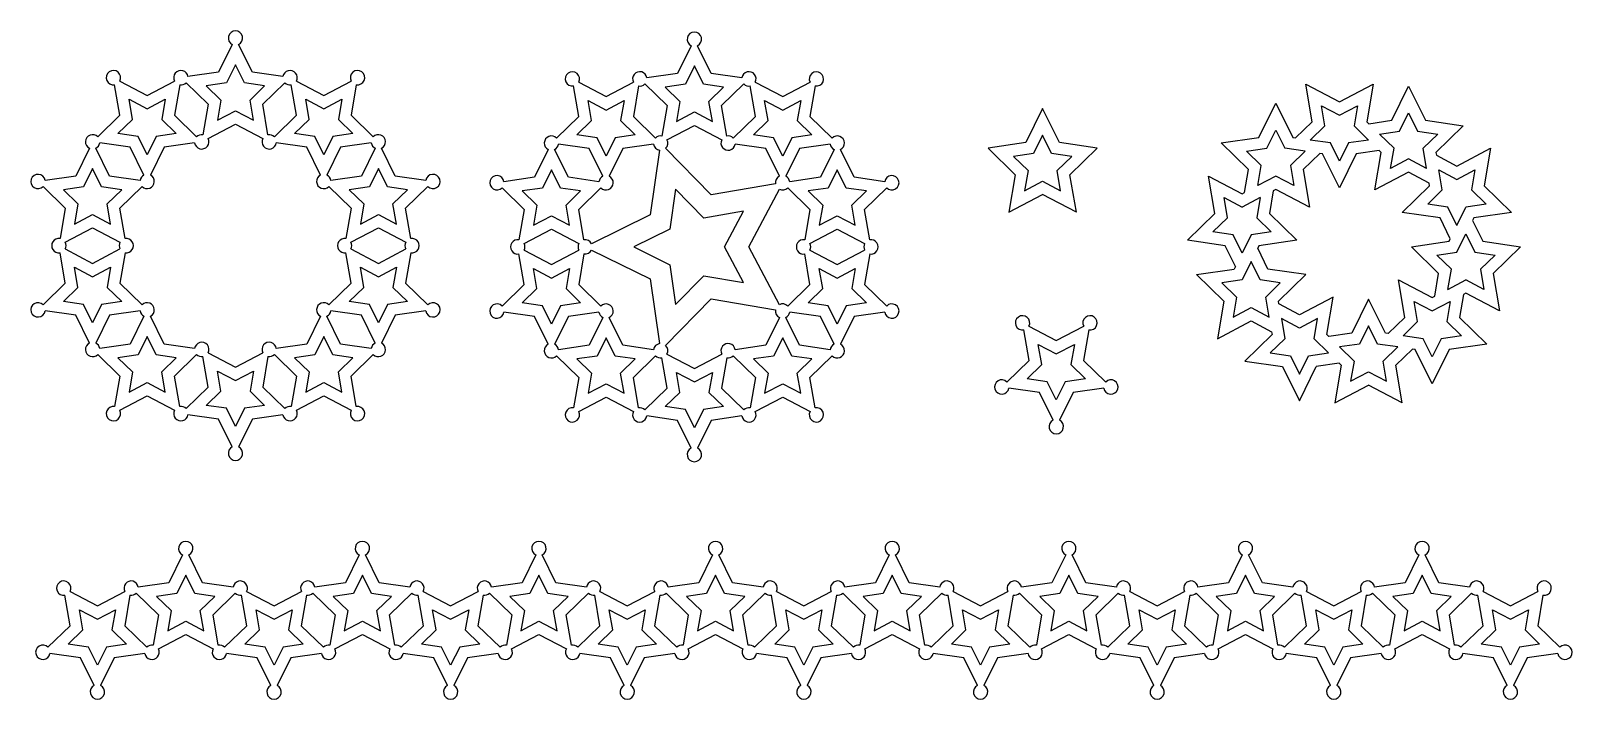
# Model space of a CAD drawing. Extents: x 8 to 222, y 260 to 353.
import ezdxf

# ---------------------------------------------------------------- set-up
doc = ezdxf.new("R2010")
doc.units = 0
doc.layers.get('0').update_dxf_attribs({"linetype": 'CONTINUOUS'})

msp = doc.modelspace()

# ---------------------------------------------------------------- linework, layer by layer
for p, q in [((35.661896, 351.27328), (33.753321, 347.406084)), ((38.455603, 347.406084), (36.547028, 351.27328)), ((99.630444, 351.099286), (97.721868, 347.23209)), ((102.42415, 347.23209), (100.515575, 351.099286)), ((36.104462, 348.445745), (34.847857, 345.899585)), ((37.361067, 345.899585), (36.104462, 348.445745)), ((100.073009, 348.271751), (98.816404, 345.725591)), ((101.329615, 345.725591), (100.073009, 348.271751)), ((19.976577, 346.176811), (23.793728, 344.170016)), ((23.793728, 344.170016), (27.610879, 346.176811)), ((29.212096, 345.94414), (32.300236, 342.933948)), ((33.753321, 347.406084), (29.485617, 346.78595)), ((42.723307, 346.78595), (38.455603, 347.406084)), ((39.908688, 342.933948), (42.996828, 345.94414)), ((44.598046, 346.176811), (48.415196, 344.170016)), ((48.415196, 344.170016), (52.232347, 346.176811)), ((83.945125, 346.002817), (87.762275, 343.996022)), ((87.762275, 343.996022), (91.579426, 346.002817)), ((97.721868, 347.23209), (93.454164, 346.611956)), ((106.691855, 346.611956), (102.42415, 347.23209)), ((108.566593, 346.002817), (112.383744, 343.996022)), ((112.383744, 343.996022), (116.200894, 346.002817)), ((19.989502, 341.406084), (19.260491, 345.656543)), ((28.326965, 345.656543), (27.597954, 341.406084)), ((34.847857, 345.899585), (32.038002, 345.491289)), ((32.038002, 345.491289), (34.071232, 343.509379)), ((40.170922, 345.491289), (37.361067, 345.899585)), ((38.137692, 343.509379), (40.170922, 345.491289)), ((44.61097, 341.406084), (43.881959, 345.656543)), ((52.948433, 345.656543), (52.219422, 341.406084)), ((83.958049, 341.23209), (83.229038, 345.48255)), ((92.295512, 345.48255), (91.566501, 341.23209)), ((93.180644, 345.770146), (96.268783, 342.759954)), ((98.816404, 345.725591), (96.00655, 345.317295)), ((96.00655, 345.317295), (98.039779, 343.335385)), ((104.139469, 345.317295), (101.329615, 345.725591)), ((102.106239, 343.335385), (104.139469, 345.317295)), ((103.877236, 342.759954), (106.965375, 345.770146)), ((108.579518, 341.23209), (107.850507, 345.48255)), ((116.916981, 345.48255), (116.18797, 341.23209)), ((185.29176, 345.742541), (189.994042, 343.270405)), ((186.189816, 340.506473), (185.29176, 345.742541)), ((189.994042, 343.270405), (194.696324, 345.742541)), ((194.696324, 345.742541), (193.798268, 340.506473)), ((197.284583, 340.694973), (199.635724, 345.458905)), ((199.635724, 345.458905), (201.986865, 340.694973)), ((21.760498, 340.830652), (21.280518, 343.629153)), ((21.280518, 343.629153), (23.793728, 342.30788)), ((23.793728, 342.30788), (26.306938, 343.629153)), ((26.306938, 343.629153), (25.826958, 340.830652)), ((32.300236, 342.933948), (31.571225, 338.683488)), ((34.071232, 343.509379), (33.591252, 340.710878)), ((33.591252, 340.710878), (36.104462, 342.032151)), ((36.104462, 342.032151), (38.617673, 340.710878)), ((38.617673, 340.710878), (38.137692, 343.509379)), ((40.637699, 338.683488), (39.908688, 342.933948)), ((45.901986, 343.629153), (48.415196, 342.30788)), ((46.381966, 340.830652), (45.901986, 343.629153)), ((48.415196, 342.30788), (50.928407, 343.629153)), ((50.928407, 343.629153), (50.448426, 340.830652)), ((85.249065, 343.455159), (87.762275, 342.133886)), ((85.729045, 340.656658), (85.249065, 343.455159)), ((87.762275, 342.133886), (90.275486, 343.455159)), ((90.275486, 343.455159), (89.795505, 340.656658)), ((96.268783, 342.759954), (95.539773, 338.509494)), ((98.039779, 343.335385), (97.559799, 340.536884)), ((97.559799, 340.536884), (100.073009, 341.858157)), ((100.073009, 341.858157), (102.58622, 340.536884)), ((102.58622, 340.536884), (102.106239, 343.335385)), ((104.606246, 338.509494), (103.877236, 342.759954)), ((110.350514, 340.656658), (109.870533, 343.455159)), ((109.870533, 343.455159), (112.383744, 342.133886)), ((112.383744, 342.133886), (114.896954, 343.455159)), ((114.896954, 343.455159), (114.416974, 340.656658)), ((148.618985, 342.349397), (146.267844, 337.585465)), ((150.970126, 337.585465), (148.618985, 342.349397)), ((178.777843, 338.304768), (181.128984, 343.0687)), ((181.128984, 343.0687), (183.480125, 338.304768)), ((187.960812, 339.931041), (187.480831, 342.729542)), ((187.480831, 342.729542), (189.994042, 341.408269)), ((189.994042, 341.408269), (192.507252, 342.729542)), ((192.507252, 342.729542), (192.027272, 339.931041)), ((198.379119, 339.188474), (199.635724, 341.734634)), ((199.635724, 341.734634), (200.892329, 339.188474)), ((16.901362, 338.395892), (19.989502, 341.406084)), ((19.727268, 338.848743), (21.760498, 340.830652)), ((25.826958, 340.830652), (27.860188, 338.848743)), ((27.597954, 341.406084), (30.686094, 338.395892)), ((32.287312, 338.163221), (36.104462, 340.170016)), ((36.104462, 340.170016), (39.921613, 338.163221)), ((41.522831, 338.395892), (44.61097, 341.406084)), ((44.348736, 338.848743), (46.381966, 340.830652)), ((50.448426, 340.830652), (52.481656, 338.848743)), ((52.219422, 341.406084), (55.307562, 338.395892)), ((80.86991, 338.221898), (83.958049, 341.23209)), ((83.695815, 338.674749), (85.729045, 340.656658)), ((89.795505, 340.656658), (91.828735, 338.674749)), ((91.566501, 341.23209), (94.654641, 338.221898)), ((96.255859, 337.989227), (100.073009, 339.996022)), ((100.073009, 339.996022), (103.89016, 337.989227)), ((105.491378, 338.221898), (108.579518, 341.23209)), ((108.317284, 338.674749), (110.350514, 340.656658)), ((114.416974, 340.656658), (116.450204, 338.674749)), ((116.18797, 341.23209), (119.276109, 338.221898)), ((183.872593, 338.247739), (186.189816, 340.506473)), ((185.927582, 337.949132), (187.960812, 339.931041)), ((194.060502, 337.949132), (192.027272, 339.931041)), ((194.08226, 340.229649), (193.798268, 340.506473)), ((194.08226, 340.229649), (197.284583, 340.694973)), ((201.986865, 340.694973), (207.244176, 339.931041)), ((207.244176, 339.931041), (203.43995, 336.222837)), ((21.442587, 336.933948), (17.174883, 337.554082)), ((22.537123, 338.440447), (19.727268, 338.848743)), ((23.793728, 335.894287), (22.537123, 338.440447)), ((25.050333, 338.440447), (23.793728, 335.894287)), ((27.860188, 338.848743), (25.050333, 338.440447)), ((30.412573, 337.554082), (26.144869, 336.933948)), ((46.064055, 336.933948), (41.796351, 337.554082)), ((47.158591, 338.440447), (44.348736, 338.848743)), ((48.415196, 335.894287), (47.158591, 338.440447)), ((49.671802, 338.440447), (48.415196, 335.894287)), ((52.481656, 338.848743), (49.671802, 338.440447)), ((55.034041, 337.554082), (50.766337, 336.933948)), ((85.411134, 336.759954), (81.14343, 337.380088)), ((86.50567, 338.266453), (83.695815, 338.674749)), ((87.762275, 335.720293), (86.50567, 338.266453)), ((89.018881, 338.266453), (87.762275, 335.720293)), ((91.828735, 338.674749), (89.018881, 338.266453)), ((94.38112, 337.380088), (90.113416, 336.759954)), ((110.032603, 336.759954), (105.764899, 337.380088)), ((111.127138, 338.266453), (108.317284, 338.674749)), ((112.383744, 335.720293), (111.127138, 338.266453)), ((113.640349, 338.266453), (112.383744, 335.720293)), ((116.450204, 338.674749), (113.640349, 338.266453)), ((119.002589, 337.380088), (114.734885, 336.759954)), ((146.267844, 337.585465), (141.010533, 336.821533)), ((148.618985, 338.625126), (147.36238, 336.078966)), ((149.87559, 336.078966), (148.618985, 338.625126)), ((156.227437, 336.821533), (150.970126, 337.585465)), ((173.520532, 337.540836), (178.777843, 338.304768)), ((177.324758, 333.832632), (173.520532, 337.540836)), ((179.872379, 336.798269), (181.128984, 339.344429)), ((181.128984, 339.344429), (182.38559, 336.798269)), ((183.480125, 338.304768), (183.872593, 338.247739)), ((188.737437, 337.540836), (185.927582, 337.949132)), ((189.994042, 334.994676), (188.737437, 337.540836)), ((191.250647, 337.540836), (189.994042, 334.994676)), ((194.060502, 337.949132), (191.250647, 337.540836)), ((195.569264, 338.780178), (198.379119, 339.188474)), ((197.602494, 336.798269), (195.569264, 338.780178)), ((200.892329, 339.188474), (203.702184, 338.780178)), ((203.702184, 338.780178), (201.668954, 336.798269)), ((15.74271, 336.801144), (13.834135, 332.933948)), ((18.536417, 332.933948), (16.627842, 336.801144)), ((23.351162, 333.066752), (21.442587, 336.933948)), ((26.144869, 336.933948), (24.236294, 333.066752)), ((47.972631, 333.066752), (46.064055, 336.933948)), ((50.766337, 336.933948), (48.857762, 333.066752)), ((55.581083, 336.801144), (53.672507, 332.933948)), ((58.374789, 332.933948), (56.466214, 336.801144)), ((79.711257, 336.62715), (77.802682, 332.759954)), ((82.504964, 332.759954), (80.596389, 336.62715)), ((87.31971, 332.892758), (85.411134, 336.759954)), ((90.113416, 336.759954), (88.204841, 332.892758)), ((95.226929, 336.534279), (93.917642, 327.523886)), ((102.42415, 330.287818), (96.068739, 336.8078)), ((111.941178, 332.892758), (110.032603, 336.759954)), ((114.734885, 336.759954), (112.826309, 332.892758)), ((119.54963, 336.62715), (117.641055, 332.759954)), ((122.343337, 332.759954), (120.434761, 336.62715)), ((141.010533, 336.821533), (144.814759, 333.113329)), ((147.36238, 336.078966), (144.552525, 335.67067)), ((144.552525, 335.67067), (146.585755, 333.688761)), ((152.685445, 335.67067), (149.87559, 336.078966)), ((150.652215, 333.688761), (152.685445, 335.67067)), ((152.423211, 333.113329), (156.227437, 336.821533)), ((177.062524, 336.389973), (179.872379, 336.798269)), ((179.095754, 334.408064), (177.062524, 336.389973)), ((185.195444, 336.389973), (182.38559, 336.798269)), ((185.195444, 336.389973), (183.162214, 334.408064)), ((187.250433, 336.091366), (184.93321, 333.832632)), ((187.642901, 336.034337), (187.250433, 336.091366)), ((189.994042, 331.270405), (187.642901, 336.034337)), ((192.345183, 336.034337), (189.994042, 331.270405)), ((195.547505, 336.499662), (192.345183, 336.034337)), ((194.933442, 330.986769), (195.831498, 336.222837)), ((195.831498, 336.222837), (195.547505, 336.499662)), ((197.122513, 333.999768), (197.602494, 336.798269)), ((199.635724, 335.321041), (197.122513, 333.999768)), ((202.148934, 333.999768), (199.635724, 335.321041)), ((202.148934, 333.999768), (201.668954, 336.798269)), ((203.43995, 336.222837), (203.506991, 335.831955)), ((203.506991, 335.831955), (206.371236, 334.326133)), ((206.371236, 334.326133), (211.073518, 336.798269)), ((211.073518, 336.798269), (210.175462, 331.562201)), ((16.185276, 333.973609), (14.928671, 331.427449)), ((17.441881, 331.427449), (16.185276, 333.973609)), ((56.023648, 333.973609), (54.767043, 331.427449)), ((57.280254, 331.427449), (56.023648, 333.973609)), ((80.153823, 333.799615), (78.897218, 331.253455)), ((81.410428, 331.253455), (80.153823, 333.799615)), ((119.992196, 333.799615), (118.735591, 331.253455)), ((121.248801, 331.253455), (119.992196, 333.799615)), ((144.814759, 333.113329), (143.916703, 327.877261)), ((146.585755, 333.688761), (146.105774, 330.89026)), ((151.132195, 330.89026), (150.652215, 333.688761)), ((153.321267, 327.877261), (152.423211, 333.113329)), ((176.777736, 330.643249), (177.324758, 333.832632)), ((178.615774, 331.609563), (179.095754, 334.408064)), ((183.162214, 334.408064), (183.642195, 331.609563)), ((184.93321, 333.832632), (185.831266, 328.596564)), ((199.635724, 333.458905), (194.933442, 330.986769)), ((202.499968, 331.953083), (199.635724, 333.458905)), ((204.338006, 330.986769), (203.858025, 333.78527)), ((203.858025, 333.78527), (206.371236, 332.463997)), ((206.371236, 332.463997), (208.884446, 333.78527)), ((208.884446, 333.78527), (208.404466, 330.986769)), ((9.29291, 331.472004), (12.38105, 328.461812)), ((13.834135, 332.933948), (9.566431, 332.313814)), ((14.928671, 331.427449), (12.118816, 331.019153)), ((12.118816, 331.019153), (14.152046, 329.037243)), ((20.251736, 331.019153), (17.441881, 331.427449)), ((18.218506, 329.037243), (20.251736, 331.019153)), ((22.804121, 332.313814), (18.536417, 332.933948)), ((19.989502, 328.461812), (23.077642, 331.472004)), ((49.131283, 331.472004), (52.219422, 328.461812)), ((53.672507, 332.933948), (49.404803, 332.313814)), ((54.767043, 331.427449), (51.957188, 331.019153)), ((51.957188, 331.019153), (53.990418, 329.037243)), ((60.090108, 331.019153), (57.280254, 331.427449)), ((58.056878, 329.037243), (60.090108, 331.019153)), ((62.642494, 332.313814), (58.374789, 332.933948)), ((59.827874, 328.461812), (62.916014, 331.472004)), ((73.261457, 331.29801), (76.349597, 328.287818)), ((77.802682, 332.759954), (73.534978, 332.13982)), ((78.897218, 331.253455), (76.087363, 330.845159)), ((84.220283, 330.845159), (81.410428, 331.253455)), ((86.772668, 332.13982), (82.504964, 332.759954)), ((83.958049, 328.287818), (87.046189, 331.29801)), ((97.465447, 331.077002), (96.659666, 325.531689)), ((101.376791, 327.064376), (97.465447, 331.077002)), ((111.398135, 331.826977), (102.42415, 330.287818)), ((107.681462, 323.05175), (111.918402, 331.11089)), ((113.09983, 331.29801), (116.18797, 328.287818)), ((117.641055, 332.759954), (113.373351, 332.13982)), ((118.735591, 331.253455), (115.925736, 330.845159)), ((124.058656, 330.845159), (121.248801, 331.253455)), ((126.611041, 332.13982), (122.343337, 332.759954)), ((123.796422, 328.287818), (126.884562, 331.29801)), ((146.105774, 330.89026), (148.618985, 332.211533)), ((148.618985, 332.211533), (151.132195, 330.89026)), ((172.622476, 327.694768), (171.72442, 332.930836)), ((171.72442, 332.930836), (176.426702, 330.4587)), ((181.128984, 332.930836), (178.615774, 331.609563)), ((181.128984, 331.0687), (180.77795, 330.884151)), ((183.642195, 331.609563), (181.128984, 332.930836)), ((185.831266, 328.596564), (181.128984, 331.0687)), ((198.762784, 327.853997), (202.56701, 331.562201)), ((202.304776, 329.00486), (204.338006, 330.986769)), ((202.56701, 331.562201), (202.499968, 331.953083)), ((208.404466, 330.986769), (210.437696, 329.00486)), ((210.175462, 331.562201), (213.979688, 327.853997)), ((14.152046, 329.037243), (13.672065, 326.238742)), ((18.698486, 326.238742), (18.218506, 329.037243)), ((53.990418, 329.037243), (53.510438, 326.238742)), ((58.536859, 326.238742), (58.056878, 329.037243)), ((76.087363, 330.845159), (78.120593, 328.863249)), ((78.120593, 328.863249), (77.640613, 326.064748)), ((82.187053, 328.863249), (84.220283, 330.845159)), ((82.667034, 326.064748), (82.187053, 328.863249)), ((115.925736, 330.845159), (117.958966, 328.863249)), ((117.958966, 328.863249), (117.478985, 326.064748)), ((122.025426, 328.863249), (124.058656, 330.845159)), ((122.505406, 326.064748), (122.025426, 328.863249)), ((143.916703, 327.877261), (148.618985, 330.349397)), ((153.321267, 327.877261), (148.618985, 330.349397)), ((173.913492, 329.917837), (176.426702, 328.596564)), ((174.393472, 327.119336), (173.913492, 329.917837)), ((176.426702, 330.4587), (176.777736, 330.643249)), ((178.939913, 329.917837), (176.426702, 328.596564)), ((178.939913, 329.917837), (178.459932, 327.119336)), ((180.77795, 330.884151), (180.230928, 327.694768)), ((205.114631, 328.596564), (202.304776, 329.00486)), ((210.437696, 329.00486), (207.627841, 328.596564)), ((12.38105, 328.461812), (11.652039, 324.211352)), ((13.672065, 326.238742), (16.185276, 327.560015)), ((16.185276, 327.560015), (18.698486, 326.238742)), ((20.718513, 324.211352), (19.989502, 328.461812)), ((52.219422, 328.461812), (51.490411, 324.211352)), ((53.510438, 326.238742), (56.023648, 327.560015)), ((56.023648, 327.560015), (58.536859, 326.238742)), ((60.556885, 324.211352), (59.827874, 328.461812)), ((76.349597, 328.287818), (75.620586, 324.037358)), ((77.640613, 326.064748), (80.153823, 327.386021)), ((80.153823, 327.386021), (82.667034, 326.064748)), ((84.68706, 324.037358), (83.958049, 328.287818)), ((93.917642, 327.523886), (85.752841, 323.494316)), ((106.899697, 328.011629), (101.376791, 327.064376)), ((104.292134, 323.05175), (106.899697, 328.011629)), ((116.18797, 328.287818), (115.458959, 324.037358)), ((117.478985, 326.064748), (119.992196, 327.386021)), ((119.992196, 327.386021), (122.505406, 326.064748)), ((124.525433, 324.037358), (123.796422, 328.287818)), ((168.81825, 323.986564), (172.622476, 327.694768)), ((172.360242, 325.137427), (174.393472, 327.119336)), ((178.459932, 327.119336), (180.493162, 325.137427)), ((180.230928, 327.694768), (184.035155, 323.986564)), ((204.020095, 327.090065), (198.762784, 327.853997)), ((205.452217, 324.188268), (204.020095, 327.090065)), ((206.371236, 326.050404), (205.114631, 328.596564)), ((206.371236, 326.050404), (207.627841, 328.596564)), ((208.722377, 327.090065), (208.54686, 326.734429)), ((208.54686, 326.734429), (209.978982, 323.832632)), ((213.979688, 327.853997), (208.722377, 327.090065)), ((12.368125, 323.691085), (16.185276, 325.69788)), ((16.185276, 325.69788), (20.002426, 323.691085)), ((52.206498, 323.691085), (56.023648, 325.69788)), ((56.023648, 325.69788), (59.840799, 323.691085)), ((76.336673, 323.517091), (80.153823, 325.523886)), ((80.153823, 325.523886), (83.970974, 323.517091)), ((96.659666, 325.531689), (91.63476, 323.05175)), ((116.175045, 323.517091), (119.992196, 325.523886)), ((119.992196, 325.523886), (123.809346, 323.517091)), ((175.170097, 324.729131), (172.360242, 325.137427)), ((176.426702, 322.182971), (175.170097, 324.729131)), ((177.683308, 324.729131), (176.426702, 322.182971)), ((180.493162, 325.137427), (177.683308, 324.729131)), ((206.371236, 322.326133), (207.627841, 324.872293)), ((207.627841, 324.872293), (208.884446, 322.326133)), ((12.368125, 322.760403), (16.185276, 320.753608)), ((16.185276, 320.753608), (20.002426, 322.760403)), ((52.206498, 322.760403), (56.023648, 320.753608)), ((56.023648, 320.753608), (59.840799, 322.760403)), ((76.336673, 322.586409), (80.153823, 320.579614)), ((80.153823, 320.579614), (83.970974, 322.586409)), ((85.752841, 322.609184), (93.917642, 318.579614)), ((91.63476, 323.05175), (96.659666, 320.571811)), ((106.899697, 318.091871), (104.292134, 323.05175)), ((111.918402, 314.992609), (107.681462, 323.05175)), ((116.175045, 322.586409), (119.992196, 320.579614)), ((119.992196, 320.579614), (123.809346, 322.586409)), ((174.075561, 323.222632), (168.81825, 323.986564)), ((175.507684, 320.320835), (174.075561, 323.222632)), ((178.777843, 323.222632), (178.602326, 322.866995)), ((180.034449, 319.965199), (178.602326, 322.866995)), ((184.035155, 323.986564), (178.777843, 323.222632)), ((200.019389, 323.0687), (205.2767, 323.832632)), ((203.823615, 319.360496), (200.019389, 323.0687)), ((203.561381, 321.917837), (206.371236, 322.326133)), ((205.2767, 323.832632), (205.452217, 324.188268)), ((208.884446, 322.326133), (211.694301, 321.917837)), ((209.978982, 323.832632), (215.236293, 323.0687)), ((215.236293, 323.0687), (211.432067, 319.360496)), ((12.38105, 317.989676), (11.652039, 322.240136)), ((13.672065, 320.212745), (16.185276, 318.891472)), ((14.152046, 317.414244), (13.672065, 320.212745)), ((16.185276, 318.891472), (18.698486, 320.212745)), ((18.698486, 320.212745), (18.218506, 317.414244)), ((20.718513, 322.240136), (19.989502, 317.989676)), ((52.219422, 317.989676), (51.490411, 322.240136)), ((53.510438, 320.212745), (56.023648, 318.891472)), ((53.990418, 317.414244), (53.510438, 320.212745)), ((56.023648, 318.891472), (58.536859, 320.212745)), ((58.536859, 320.212745), (58.056878, 317.414244)), ((60.556885, 322.240136), (59.827874, 317.989676)), ((76.349597, 317.815682), (75.620586, 322.066142)), ((84.68706, 322.066142), (83.958049, 317.815682)), ((96.659666, 320.571811), (97.465447, 315.026497)), ((116.18797, 317.815682), (115.458959, 322.066142)), ((124.525433, 322.066142), (123.796422, 317.815682)), ((175.507684, 320.320835), (175.332167, 319.965199)), ((177.683308, 321.00486), (176.426702, 318.4587)), ((178.939913, 318.4587), (177.683308, 321.00486)), ((205.594611, 319.935928), (203.561381, 321.917837)), ((211.694301, 321.917837), (209.661071, 319.935928)), ((78.120593, 317.24025), (77.640613, 320.038751)), ((77.640613, 320.038751), (80.153823, 318.717479)), ((80.153823, 318.717479), (82.667034, 320.038751)), ((82.667034, 320.038751), (82.187053, 317.24025)), ((93.917642, 318.579614), (95.226929, 309.569221)), ((97.465447, 315.026497), (101.376791, 319.039124)), ((101.376791, 319.039124), (106.899697, 318.091871)), ((117.478985, 320.038751), (119.992196, 318.717479)), ((117.958966, 317.24025), (117.478985, 320.038751)), ((119.992196, 318.717479), (122.505406, 320.038751)), ((122.505406, 320.038751), (122.025426, 317.24025)), ((170.074856, 319.201267), (175.332167, 319.965199)), ((170.074856, 319.201267), (173.879082, 315.493063)), ((176.426702, 318.4587), (173.616848, 318.050404)), ((173.616848, 318.050404), (175.650078, 316.068495)), ((181.749768, 318.050404), (178.939913, 318.4587)), ((179.716538, 316.068495), (181.749768, 318.050404)), ((185.29176, 319.201267), (180.034449, 319.965199)), ((181.487534, 315.493063), (185.29176, 319.201267)), ((199.121333, 313.222632), (198.223277, 318.4587)), ((198.223277, 318.4587), (202.925559, 315.986564)), ((203.276593, 316.171113), (203.823615, 319.360496)), ((205.114631, 317.137427), (205.594611, 319.935928)), ((205.114631, 317.137427), (207.627841, 318.4587)), ((210.141052, 317.137427), (207.627841, 318.4587)), ((209.661071, 319.935928), (210.141052, 317.137427)), ((211.432067, 319.360496), (212.330123, 314.124428)), ((9.29291, 314.979484), (12.38105, 317.989676)), ((12.118816, 315.432335), (14.152046, 317.414244)), ((18.218506, 317.414244), (20.251736, 315.432335)), ((19.989502, 317.989676), (23.077642, 314.979484)), ((49.131283, 314.979484), (52.219422, 317.989676)), ((51.957188, 315.432335), (53.990418, 317.414244)), ((58.056878, 317.414244), (60.090108, 315.432335)), ((59.827874, 317.989676), (62.916014, 314.979484)), ((73.261457, 314.80549), (76.349597, 317.815682)), ((76.087363, 315.258341), (78.120593, 317.24025)), ((82.187053, 317.24025), (84.220283, 315.258341)), ((83.958049, 317.815682), (87.046189, 314.80549)), ((113.09983, 314.80549), (116.18797, 317.815682)), ((115.925736, 315.258341), (117.958966, 317.24025)), ((122.025426, 317.24025), (124.058656, 315.258341)), ((123.796422, 317.815682), (126.884562, 314.80549)), ((175.650078, 316.068495), (175.170097, 313.269994)), ((180.196518, 313.269994), (179.716538, 316.068495)), ((189.121102, 316.068495), (184.41882, 313.596359)), ((188.223046, 310.832427), (189.121102, 316.068495)), ((202.925559, 315.986564), (203.276593, 316.171113)), ((207.276807, 316.412015), (206.729785, 313.222632)), ((207.627841, 316.596564), (207.276807, 316.412015)), ((212.330123, 314.124428), (207.627841, 316.596564)), ((13.834135, 313.51754), (9.566431, 314.137674)), ((14.928671, 315.024039), (12.118816, 315.432335)), ((16.185276, 312.477879), (14.928671, 315.024039)), ((17.441881, 315.024039), (16.185276, 312.477879)), ((20.251736, 315.432335), (17.441881, 315.024039)), ((22.804121, 314.137674), (18.536417, 313.51754)), ((53.672507, 313.51754), (49.404803, 314.137674)), ((54.767043, 315.024039), (51.957188, 315.432335)), ((56.023648, 312.477879), (54.767043, 315.024039)), ((57.280254, 315.024039), (56.023648, 312.477879)), ((60.090108, 315.432335), (57.280254, 315.024039)), ((62.642494, 314.137674), (58.374789, 313.51754)), ((77.802682, 313.343546), (73.534978, 313.96368)), ((78.897218, 314.850045), (76.087363, 315.258341)), ((80.153823, 312.303885), (78.897218, 314.850045)), ((81.410428, 314.850045), (80.153823, 312.303885)), ((84.220283, 315.258341), (81.410428, 314.850045)), ((86.772668, 313.96368), (82.504964, 313.343546)), ((96.068739, 309.2957), (102.42415, 315.815682)), ((102.42415, 315.815682), (111.398135, 314.276523)), ((117.641055, 313.343546), (113.373351, 313.96368)), ((118.735591, 314.850045), (115.925736, 315.258341)), ((119.992196, 312.303885), (118.735591, 314.850045)), ((121.248801, 314.850045), (119.992196, 312.303885)), ((124.058656, 315.258341), (121.248801, 314.850045)), ((126.611041, 313.96368), (122.343337, 313.343546)), ((173.879082, 315.493063), (172.981026, 310.256995)), ((175.170097, 313.269994), (177.683308, 314.591266)), ((177.683308, 314.591266), (180.196518, 313.269994)), ((181.554575, 315.102181), (181.487534, 315.493063)), ((184.41882, 313.596359), (181.554575, 315.102181)), ((194.060502, 315.784859), (191.709361, 311.020927)), ((196.411643, 311.020927), (194.060502, 315.784859)), ((200.412349, 315.445701), (202.925559, 314.124428)), ((200.892329, 312.6472), (200.412349, 315.445701)), ((202.925559, 314.124428), (205.43877, 315.445701)), ((205.43877, 315.445701), (204.958789, 312.6472)), ((15.74271, 309.650344), (13.834135, 313.51754)), ((18.536417, 313.51754), (16.627842, 309.650344)), ((23.351162, 313.384736), (21.442587, 309.51754)), ((26.144869, 309.51754), (24.236294, 313.384736)), ((47.972631, 313.384736), (46.064055, 309.51754)), ((50.766337, 309.51754), (48.857762, 313.384736)), ((55.581083, 309.650344), (53.672507, 313.51754)), ((58.374789, 313.51754), (56.466214, 309.650344)), ((79.711257, 309.47635), (77.802682, 313.343546)), ((82.504964, 313.343546), (80.596389, 309.47635)), ((87.31971, 313.210742), (85.411134, 309.343546)), ((90.113416, 309.343546), (88.204841, 313.210742)), ((111.941178, 313.210742), (110.032603, 309.343546)), ((114.734885, 309.343546), (112.826309, 313.210742)), ((119.54963, 309.47635), (117.641055, 313.343546)), ((122.343337, 313.343546), (120.434761, 309.47635)), ((146.710398, 312.00252), (150.527549, 309.995725)), ((150.527549, 309.995725), (154.344699, 312.00252)), ((172.981026, 310.256995), (177.683308, 312.729131)), ((177.683308, 312.729131), (180.547552, 311.223309)), ((181.905609, 313.055496), (182.38559, 310.256995)), ((184.41882, 311.734223), (181.905609, 313.055496)), ((186.93203, 313.055496), (184.41882, 311.734223)), ((186.45205, 310.256995), (186.93203, 313.055496)), ((194.060502, 312.060588), (192.803897, 309.514428)), ((195.317107, 309.514428), (194.060502, 312.060588)), ((196.804111, 310.963898), (199.121333, 313.222632)), ((198.859099, 310.665291), (200.892329, 312.6472)), ((204.958789, 312.6472), (206.992019, 310.665291)), ((206.729785, 313.222632), (210.534011, 309.514428)), ((21.442587, 309.51754), (17.174883, 308.897406)), ((23.793728, 310.557201), (22.537123, 308.011041)), ((25.050333, 308.011041), (23.793728, 310.557201)), ((30.412573, 308.897406), (26.144869, 309.51754)), ((46.064055, 309.51754), (41.796351, 308.897406)), ((48.415196, 310.557201), (47.158591, 308.011041)), ((49.671802, 308.011041), (48.415196, 310.557201)), ((55.034041, 308.897406), (50.766337, 309.51754)), ((87.762275, 310.383207), (86.50567, 307.837047)), ((89.018881, 307.837047), (87.762275, 310.383207)), ((112.383744, 310.383207), (111.127138, 307.837047)), ((113.640349, 307.837047), (112.383744, 310.383207)), ((146.723322, 307.231793), (145.994312, 311.482252)), ((148.014338, 309.454862), (150.527549, 308.133589)), ((148.494319, 306.656361), (148.014338, 309.454862)), ((150.527549, 308.133589), (153.040759, 309.454862)), ((153.040759, 309.454862), (152.560779, 306.656361)), ((155.060785, 311.482252), (154.331775, 307.231793)), ((180.614594, 310.832427), (176.810368, 307.124223)), ((182.38559, 310.256995), (180.35236, 308.275086)), ((180.547552, 311.223309), (180.614594, 310.832427)), ((188.48528, 308.275086), (186.45205, 310.256995)), ((188.507038, 310.555602), (188.223046, 310.832427)), ((191.709361, 311.020927), (188.507038, 310.555602)), ((192.803897, 309.514428), (189.994042, 309.106132)), ((198.126962, 309.106132), (195.317107, 309.514428)), ((196.804111, 310.963898), (196.411643, 311.020927)), ((201.668954, 310.256995), (198.859099, 310.665291)), ((202.925559, 307.710835), (201.668954, 310.256995)), ((204.182164, 310.256995), (202.925559, 307.710835)), ((206.992019, 310.665291), (204.182164, 310.256995)), ((210.534011, 309.514428), (205.2767, 308.750496)), ((16.901362, 308.055596), (19.989502, 305.045404)), ((22.537123, 308.011041), (19.727268, 307.602745)), ((19.727268, 307.602745), (21.760498, 305.620836)), ((27.860188, 307.602745), (25.050333, 308.011041)), ((25.826958, 305.620836), (27.860188, 307.602745)), ((27.597954, 305.045404), (30.686094, 308.055596)), ((32.300236, 303.51754), (31.571225, 307.768)), ((32.287312, 308.288267), (36.104462, 306.281472)), ((36.104462, 306.281472), (39.921613, 308.288267)), ((40.637699, 307.768), (39.908688, 303.51754)), ((41.522831, 308.055596), (44.61097, 305.045404)), ((47.158591, 308.011041), (44.348736, 307.602745)), ((44.348736, 307.602745), (46.381966, 305.620836)), ((52.481656, 307.602745), (49.671802, 308.011041)), ((50.448426, 305.620836), (52.481656, 307.602745)), ((52.219422, 305.045404), (55.307562, 308.055596)), ((80.86991, 307.881602), (83.958049, 304.87141)), ((85.411134, 309.343546), (81.14343, 308.723412)), ((86.50567, 307.837047), (83.695815, 307.428751)), ((83.695815, 307.428751), (85.729045, 305.446842)), ((91.828735, 307.428751), (89.018881, 307.837047)), ((89.795505, 305.446842), (91.828735, 307.428751)), ((94.38112, 308.723412), (90.113416, 309.343546)), ((91.566501, 304.87141), (94.654641, 307.881602)), ((96.268783, 303.343546), (95.539773, 307.594006)), ((96.255859, 308.114273), (100.073009, 306.107478)), ((100.073009, 306.107478), (103.89016, 308.114273)), ((104.606246, 307.594006), (103.877236, 303.343546)), ((105.491378, 307.881602), (108.579518, 304.87141)), ((110.032603, 309.343546), (105.764899, 308.723412)), ((111.127138, 307.837047), (108.317284, 307.428751)), ((108.317284, 307.428751), (110.350514, 305.446842)), ((116.450204, 307.428751), (113.640349, 307.837047)), ((114.416974, 305.446842), (116.450204, 307.428751)), ((119.002589, 308.723412), (114.734885, 309.343546)), ((116.18797, 304.87141), (119.276109, 307.881602)), ((180.35236, 308.275086), (183.162214, 307.86679)), ((183.162214, 307.86679), (184.41882, 305.32063)), ((184.41882, 305.32063), (185.675425, 307.86679)), ((185.675425, 307.86679), (188.48528, 308.275086)), ((189.994042, 309.106132), (192.027272, 307.124223)), ((196.093732, 307.124223), (198.126962, 309.106132)), ((197.864728, 306.548791), (200.18195, 308.807525)), ((200.574418, 308.750496), (200.18195, 308.807525)), ((202.925559, 303.986564), (200.574418, 308.750496)), ((205.2767, 308.750496), (202.925559, 303.986564)), ((21.760498, 305.620836), (21.280518, 302.822335)), ((26.306938, 302.822335), (25.826958, 305.620836)), ((34.071232, 302.942108), (33.591252, 305.740609)), ((33.591252, 305.740609), (36.104462, 304.419337)), ((36.104462, 304.419337), (38.617673, 305.740609)), ((38.617673, 305.740609), (38.137692, 302.942108)), ((46.381966, 305.620836), (45.901986, 302.822335)), ((50.928407, 302.822335), (50.448426, 305.620836)), ((85.729045, 305.446842), (85.249065, 302.648341)), ((90.275486, 302.648341), (89.795505, 305.446842)), ((98.039779, 302.768115), (97.559799, 305.566616)), ((97.559799, 305.566616), (100.073009, 304.245343)), ((100.073009, 304.245343), (102.58622, 305.566616)), ((102.58622, 305.566616), (102.106239, 302.768115)), ((110.350514, 305.446842), (109.870533, 302.648341)), ((114.896954, 302.648341), (114.416974, 305.446842)), ((143.635183, 304.221601), (146.723322, 307.231793)), ((146.461089, 304.674452), (148.494319, 306.656361)), ((152.560779, 306.656361), (154.594008, 304.674452)), ((154.331775, 307.231793), (157.419914, 304.221601)), ((176.810368, 307.124223), (182.067679, 306.360291)), ((182.067679, 306.360291), (184.41882, 301.596359)), ((184.41882, 301.596359), (186.769961, 306.360291)), ((189.972283, 306.825615), (186.769961, 306.360291)), ((190.256276, 306.548791), (189.35822, 301.312723)), ((189.972283, 306.825615), (190.256276, 306.548791)), ((192.027272, 307.124223), (191.547291, 304.325722)), ((191.547291, 304.325722), (194.060502, 305.646995)), ((194.060502, 305.646995), (196.573712, 304.325722)), ((196.573712, 304.325722), (196.093732, 307.124223)), ((198.762784, 301.312723), (197.864728, 306.548791)), ((19.989502, 305.045404), (19.260491, 300.794944)), ((21.280518, 302.822335), (23.793728, 304.143608)), ((23.793728, 304.143608), (26.306938, 302.822335)), ((28.326965, 300.794944), (27.597954, 305.045404)), ((29.212096, 300.507348), (32.300236, 303.51754)), ((39.908688, 303.51754), (42.996828, 300.507348)), ((44.61097, 305.045404), (43.881959, 300.794944)), ((45.901986, 302.822335), (48.415196, 304.143608)), ((48.415196, 304.143608), (50.928407, 302.822335)), ((52.948433, 300.794944), (52.219422, 305.045404)), ((83.958049, 304.87141), (83.229038, 300.62095)), ((85.249065, 302.648341), (87.762275, 303.969614)), ((87.762275, 303.969614), (90.275486, 302.648341)), ((92.295512, 300.62095), (91.566501, 304.87141)), ((93.180644, 300.333354), (96.268783, 303.343546)), ((103.877236, 303.343546), (106.965375, 300.333354)), ((108.579518, 304.87141), (107.850507, 300.62095)), ((109.870533, 302.648341), (112.383744, 303.969614)), ((112.383744, 303.969614), (114.896954, 302.648341)), ((116.916981, 300.62095), (116.18797, 304.87141)), ((148.176408, 302.759657), (143.908703, 303.379791)), ((149.270943, 304.266156), (146.461089, 304.674452)), ((150.527549, 301.719996), (149.270943, 304.266156)), ((151.784154, 304.266156), (150.527549, 301.719996)), ((154.594008, 304.674452), (151.784154, 304.266156)), ((157.146394, 303.379791), (152.87869, 302.759657)), ((189.35822, 301.312723), (194.060502, 303.784859)), ((198.762784, 301.312723), (194.060502, 303.784859)), ((19.976577, 300.274677), (23.793728, 302.281472)), ((23.793728, 302.281472), (27.610879, 300.274677)), ((32.038002, 300.960199), (34.071232, 302.942108)), ((34.847857, 300.551903), (32.038002, 300.960199)), ((40.170922, 300.960199), (37.361067, 300.551903)), ((38.137692, 302.942108), (40.170922, 300.960199)), ((44.598046, 300.274677), (48.415196, 302.281472)), ((48.415196, 302.281472), (52.232347, 300.274677)), ((83.945125, 300.100683), (87.762275, 302.107478)), ((87.762275, 302.107478), (91.579426, 300.100683)), ((96.00655, 300.786205), (98.039779, 302.768115)), ((102.106239, 302.768115), (104.139469, 300.786205)), ((108.566593, 300.100683), (112.383744, 302.107478)), ((112.383744, 302.107478), (116.200894, 300.100683)), ((150.084983, 298.892461), (148.176408, 302.759657)), ((152.87869, 302.759657), (150.970114, 298.892461)), ((33.753321, 299.045404), (29.485617, 299.665538)), ((35.661896, 295.178208), (33.753321, 299.045404)), ((36.104462, 298.005743), (34.847857, 300.551903)), ((37.361067, 300.551903), (36.104462, 298.005743)), ((38.455603, 299.045404), (36.547028, 295.178208)), ((42.723307, 299.665538), (38.455603, 299.045404)), ((97.721868, 298.87141), (93.454164, 299.491544)), ((98.816404, 300.377909), (96.00655, 300.786205)), ((99.630444, 295.004214), (97.721868, 298.87141)), ((100.073009, 297.831749), (98.816404, 300.377909)), ((101.329615, 300.377909), (100.073009, 297.831749)), ((102.42415, 298.87141), (100.515575, 295.004214)), ((104.139469, 300.786205), (101.329615, 300.377909)), ((106.691855, 299.491544), (102.42415, 298.87141)), ((28.726652, 280.116235), (26.818077, 276.249039)), ((31.520359, 276.249039), (29.611783, 280.116235)), ((53.34812, 280.116235), (51.439545, 276.249039)), ((56.141827, 276.249039), (54.233252, 280.116235)), ((77.969588, 280.116235), (76.061013, 276.249039)), ((80.763295, 276.249039), (78.85472, 280.116235)), ((102.591057, 280.116235), (100.682481, 276.249039)), ((105.384763, 276.249039), (103.476188, 280.116235)), ((127.212525, 280.116235), (125.30395, 276.249039)), ((130.006232, 276.249039), (128.097656, 280.116235)), ((151.833993, 280.116235), (149.925418, 276.249039)), ((154.6277, 276.249039), (152.719125, 280.116235)), ((176.455462, 280.116235), (174.546886, 276.249039)), ((179.249168, 276.249039), (177.340593, 280.116235)), ((201.07693, 280.116235), (199.168355, 276.249039)), ((203.870637, 276.249039), (201.962061, 280.116235)), ((29.169218, 277.2887), (27.912612, 274.74254)), ((30.425823, 274.74254), (29.169218, 277.2887)), ((53.790686, 277.2887), (52.534081, 274.74254)), ((55.047291, 274.74254), (53.790686, 277.2887)), ((78.412154, 277.2887), (77.155549, 274.74254)), ((79.668759, 274.74254), (78.412154, 277.2887)), ((103.033622, 277.2887), (101.777017, 274.74254)), ((104.290228, 274.74254), (103.033622, 277.2887)), ((127.655091, 277.2887), (126.398486, 274.74254)), ((128.911696, 274.74254), (127.655091, 277.2887)), ((152.276559, 277.2887), (151.019954, 274.74254)), ((153.533164, 274.74254), (152.276559, 277.2887)), ((176.898027, 277.2887), (175.641422, 274.74254)), ((178.154633, 274.74254), (176.898027, 277.2887)), ((201.519496, 277.2887), (200.26289, 274.74254)), ((202.776101, 274.74254), (201.519496, 277.2887)), ((26.818077, 276.249039), (22.550372, 275.628905)), ((35.788063, 275.628905), (31.520359, 276.249039)), ((51.439545, 276.249039), (47.171841, 275.628905)), ((60.409531, 275.628905), (56.141827, 276.249039)), ((76.061013, 276.249039), (71.793309, 275.628905)), ((85.030999, 275.628905), (80.763295, 276.249039)), ((100.682481, 276.249039), (96.414777, 275.628905)), ((109.652468, 275.628905), (105.384763, 276.249039)), ((125.30395, 276.249039), (121.036246, 275.628905)), ((134.273936, 275.628905), (130.006232, 276.249039)), ((149.925418, 276.249039), (145.657714, 275.628905)), ((158.895404, 275.628905), (154.6277, 276.249039)), ((174.546886, 276.249039), (170.279182, 275.628905)), ((183.516872, 275.628905), (179.249168, 276.249039)), ((199.168355, 276.249039), (194.900651, 275.628905)), ((208.138341, 275.628905), (203.870637, 276.249039)), ((13.054257, 270.249039), (12.325246, 274.499499)), ((13.041333, 275.019766), (16.858483, 273.012971)), ((16.858483, 273.012971), (20.675634, 275.019766)), ((21.39172, 274.499499), (20.662709, 270.249039)), ((22.276852, 274.787095), (25.364992, 271.776903)), ((27.912612, 274.74254), (25.102758, 274.334244)), ((25.102758, 274.334244), (27.135988, 272.352334)), ((33.235678, 274.334244), (30.425823, 274.74254)), ((31.202448, 272.352334), (33.235678, 274.334244)), ((32.973444, 271.776903), (36.061583, 274.787095)), ((37.675726, 270.249039), (36.946715, 274.499499)), ((37.662801, 275.019766), (41.479952, 273.012971)), ((41.479952, 273.012971), (45.297102, 275.019766)), ((46.013189, 274.499499), (45.284178, 270.249039)), ((46.89832, 274.787095), (49.98646, 271.776903)), ((52.534081, 274.74254), (49.724226, 274.334244)), ((49.724226, 274.334244), (51.757456, 272.352334)), ((57.857146, 274.334244), (55.047291, 274.74254)), ((55.823916, 272.352334), (57.857146, 274.334244)), ((57.594912, 271.776903), (60.683052, 274.787095)), ((62.297194, 270.249039), (61.568183, 274.499499)), ((62.284269, 275.019766), (66.10142, 273.012971)), ((66.10142, 273.012971), (69.918571, 275.019766)), ((70.634657, 274.499499), (69.905646, 270.249039)), ((71.519788, 274.787095), (74.607928, 271.776903)), ((77.155549, 274.74254), (74.345694, 274.334244)), ((74.345694, 274.334244), (76.378924, 272.352334)), ((82.478614, 274.334244), (79.668759, 274.74254)), ((80.445384, 272.352334), (82.478614, 274.334244)), ((82.21638, 271.776903), (85.30452, 274.787095)), ((86.918662, 270.249039), (86.189651, 274.499499)), ((86.905738, 275.019766), (90.722888, 273.012971)), ((90.722888, 273.012971), (94.540039, 275.019766)), ((95.256125, 274.499499), (94.527114, 270.249039)), ((96.141257, 274.787095), (99.229396, 271.776903)), ((101.777017, 274.74254), (98.967163, 274.334244)), ((98.967163, 274.334244), (101.000392, 272.352334)), ((107.100082, 274.334244), (104.290228, 274.74254)), ((105.066852, 272.352334), (107.100082, 274.334244)), ((106.837849, 271.776903), (109.925988, 274.787095)), ((111.540131, 270.249039), (110.81112, 274.499499)), ((111.527206, 275.019766), (115.344357, 273.012971)), ((115.344357, 273.012971), (119.161507, 275.019766)), ((119.877594, 274.499499), (119.148583, 270.249039)), ((120.762725, 274.787095), (123.850865, 271.776903)), ((126.398486, 274.74254), (123.588631, 274.334244)), ((123.588631, 274.334244), (125.621861, 272.352334)), ((131.721551, 274.334244), (128.911696, 274.74254)), ((129.688321, 272.352334), (131.721551, 274.334244)), ((131.459317, 271.776903), (134.547457, 274.787095)), ((136.161599, 270.249039), (135.432588, 274.499499)), ((136.148674, 275.019766), (139.965825, 273.012971)), ((139.965825, 273.012971), (143.782976, 275.019766)), ((144.499062, 274.499499), (143.770051, 270.249039)), ((145.384193, 274.787095), (148.472333, 271.776903)), ((151.019954, 274.74254), (148.210099, 274.334244)), ((148.210099, 274.334244), (150.243329, 272.352334)), ((156.343019, 274.334244), (153.533164, 274.74254)), ((154.309789, 272.352334), (156.343019, 274.334244)), ((156.080785, 271.776903), (159.168925, 274.787095)), ((160.783067, 270.249039), (160.054056, 274.499499)), ((160.770143, 275.019766), (164.587293, 273.012971)), ((164.587293, 273.012971), (168.404444, 275.019766)), ((169.12053, 274.499499), (168.391519, 270.249039)), ((170.005662, 274.787095), (173.093801, 271.776903)), ((175.641422, 274.74254), (172.831567, 274.334244)), ((172.831567, 274.334244), (174.864797, 272.352334)), ((180.964487, 274.334244), (178.154633, 274.74254)), ((178.931257, 272.352334), (180.964487, 274.334244)), ((180.702253, 271.776903), (183.790393, 274.787095)), ((185.404535, 270.249039), (184.675525, 274.499499)), ((185.391611, 275.019766), (189.208762, 273.012971)), ((189.208762, 273.012971), (193.025912, 275.019766)), ((193.741998, 274.499499), (193.012988, 270.249039)), ((194.62713, 274.787095), (197.71527, 271.776903)), ((200.26289, 274.74254), (197.453036, 274.334244)), ((197.453036, 274.334244), (199.486266, 272.352334)), ((205.585956, 274.334244), (202.776101, 274.74254)), ((203.552726, 272.352334), (205.585956, 274.334244)), ((205.323722, 271.776903), (208.411861, 274.787095)), ((210.026004, 270.249039), (209.296993, 274.499499)), ((210.013079, 275.019766), (213.83023, 273.012971)), ((213.83023, 273.012971), (217.64738, 275.019766)), ((218.363467, 274.499499), (217.634456, 270.249039)), ((14.825253, 269.673607), (14.345273, 272.472108)), ((14.345273, 272.472108), (16.858483, 271.150835)), ((16.858483, 271.150835), (19.371694, 272.472108)), ((19.371694, 272.472108), (18.891713, 269.673607)), ((25.364992, 271.776903), (24.635981, 267.526443)), ((27.135988, 272.352334), (26.656007, 269.553833)), ((26.656007, 269.553833), (29.169218, 270.875106)), ((29.169218, 270.875106), (31.682428, 269.553833)), ((31.682428, 269.553833), (31.202448, 272.352334)), ((33.702455, 267.526443), (32.973444, 271.776903)), ((38.966741, 272.472108), (41.479952, 271.150835)), ((39.446722, 269.673607), (38.966741, 272.472108)), ((41.479952, 271.150835), (43.993162, 272.472108)), ((43.993162, 272.472108), (43.513182, 269.673607)), ((49.98646, 271.776903), (49.257449, 267.526443)), ((51.757456, 272.352334), (51.277475, 269.553833)), ((51.277475, 269.553833), (53.790686, 270.875106)), ((53.790686, 270.875106), (56.303896, 269.553833)), ((56.303896, 269.553833), (55.823916, 272.352334)), ((58.323923, 267.526443), (57.594912, 271.776903)), ((64.06819, 269.673607), (63.58821, 272.472108)), ((63.58821, 272.472108), (66.10142, 271.150835)), ((66.10142, 271.150835), (68.61463, 272.472108)), ((68.61463, 272.472108), (68.13465, 269.673607)), ((74.607928, 271.776903), (73.878917, 267.526443)), ((76.378924, 272.352334), (75.898944, 269.553833)), ((75.898944, 269.553833), (78.412154, 270.875106)), ((78.412154, 270.875106), (80.925365, 269.553833)), ((80.925365, 269.553833), (80.445384, 272.352334)), ((82.945391, 267.526443), (82.21638, 271.776903)), ((88.689658, 269.673607), (88.209678, 272.472108)), ((88.209678, 272.472108), (90.722888, 271.150835)), ((90.722888, 271.150835), (93.236099, 272.472108)), ((93.236099, 272.472108), (92.756118, 269.673607)), ((99.229396, 271.776903), (98.500386, 267.526443)), ((101.000392, 272.352334), (100.520412, 269.553833)), ((100.520412, 269.553833), (103.033622, 270.875106)), ((103.033622, 270.875106), (105.546833, 269.553833)), ((105.546833, 269.553833), (105.066852, 272.352334)), ((107.566859, 267.526443), (106.837849, 271.776903)), ((113.311127, 269.673607), (112.831146, 272.472108)), ((112.831146, 272.472108), (115.344357, 271.150835)), ((115.344357, 271.150835), (117.857567, 272.472108)), ((117.857567, 272.472108), (117.377587, 269.673607)), ((123.850865, 271.776903), (123.121854, 267.526443)), ((125.621861, 272.352334), (125.14188, 269.553833)), ((125.14188, 269.553833), (127.655091, 270.875106)), ((127.655091, 270.875106), (130.168301, 269.553833)), ((130.168301, 269.553833), (129.688321, 272.352334)), ((132.188328, 267.526443), (131.459317, 271.776903)), ((137.932595, 269.673607), (137.452614, 272.472108)), ((137.452614, 272.472108), (139.965825, 271.150835)), ((139.965825, 271.150835), (142.479035, 272.472108)), ((142.479035, 272.472108), (141.999055, 269.673607)), ((148.472333, 271.776903), (147.743322, 267.526443)), ((150.243329, 272.352334), (149.763349, 269.553833)), ((149.763349, 269.553833), (152.276559, 270.875106)), ((152.276559, 270.875106), (154.78977, 269.553833)), ((154.78977, 269.553833), (154.309789, 272.352334)), ((156.809796, 267.526443), (156.080785, 271.776903)), ((162.554063, 269.673607), (162.074083, 272.472108)), ((162.074083, 272.472108), (164.587293, 271.150835)), ((164.587293, 271.150835), (167.100504, 272.472108)), ((167.100504, 272.472108), (166.620523, 269.673607)), ((173.093801, 271.776903), (172.36479, 267.526443)), ((174.864797, 272.352334), (174.384817, 269.553833)), ((174.384817, 269.553833), (176.898027, 270.875106)), ((176.898027, 270.875106), (179.411238, 269.553833)), ((179.411238, 269.553833), (178.931257, 272.352334)), ((181.431264, 267.526443), (180.702253, 271.776903)), ((187.175532, 269.673607), (186.695551, 272.472108)), ((186.695551, 272.472108), (189.208762, 271.150835)), ((189.208762, 271.150835), (191.721972, 272.472108)), ((191.721972, 272.472108), (191.241991, 269.673607)), ((197.71527, 271.776903), (196.986259, 267.526443)), ((199.486266, 272.352334), (199.006285, 269.553833)), ((199.006285, 269.553833), (201.519496, 270.875106)), ((201.519496, 270.875106), (204.032706, 269.553833)), ((204.032706, 269.553833), (203.552726, 272.352334)), ((206.052733, 267.526443), (205.323722, 271.776903)), ((211.797, 269.673607), (211.317019, 272.472108)), ((211.317019, 272.472108), (213.83023, 271.150835)), ((213.83023, 271.150835), (216.34344, 272.472108)), ((216.34344, 272.472108), (215.86346, 269.673607)), ((9.966118, 267.238847), (13.054257, 270.249039)), ((12.792023, 267.691698), (14.825253, 269.673607)), ((18.891713, 269.673607), (20.924943, 267.691698)), ((20.662709, 270.249039), (23.750849, 267.238847)), ((25.352067, 267.006176), (29.169218, 269.012971)), ((29.169218, 269.012971), (32.986368, 267.006176)), ((34.587586, 267.238847), (37.675726, 270.249039)), ((37.413492, 267.691698), (39.446722, 269.673607)), ((43.513182, 269.673607), (45.546412, 267.691698)), ((45.284178, 270.249039), (48.372317, 267.238847)), ((49.973535, 267.006176), (53.790686, 269.012971)), ((53.790686, 269.012971), (57.607836, 267.006176)), ((59.209054, 267.238847), (62.297194, 270.249039)), ((62.03496, 267.691698), (64.06819, 269.673607)), ((68.13465, 269.673607), (70.16788, 267.691698)), ((69.905646, 270.249039), (72.993786, 267.238847)), ((74.595004, 267.006176), (78.412154, 269.012971)), ((78.412154, 269.012971), (82.229305, 267.006176)), ((83.830523, 267.238847), (86.918662, 270.249039)), ((86.656428, 267.691698), (88.689658, 269.673607)), ((92.756118, 269.673607), (94.789348, 267.691698)), ((94.527114, 270.249039), (97.615254, 267.238847)), ((99.216472, 267.006176), (103.033622, 269.012971)), ((103.033622, 269.012971), (106.850773, 267.006176)), ((108.451991, 267.238847), (111.540131, 270.249039)), ((111.277897, 267.691698), (113.311127, 269.673607)), ((117.377587, 269.673607), (119.410817, 267.691698)), ((119.148583, 270.249039), (122.236722, 267.238847)), ((123.83794, 267.006176), (127.655091, 269.012971)), ((127.655091, 269.012971), (131.472241, 267.006176)), ((133.073459, 267.238847), (136.161599, 270.249039)), ((135.899365, 267.691698), (137.932595, 269.673607)), ((141.999055, 269.673607), (144.032285, 267.691698)), ((143.770051, 270.249039), (146.858191, 267.238847)), ((148.459408, 267.006176), (152.276559, 269.012971)), ((152.276559, 269.012971), (156.09371, 267.006176)), ((157.694927, 267.238847), (160.783067, 270.249039)), ((160.520833, 267.691698), (162.554063, 269.673607)), ((166.620523, 269.673607), (168.653753, 267.691698)), ((168.391519, 270.249039), (171.479659, 267.238847)), ((173.080877, 267.006176), (176.898027, 269.012971)), ((176.898027, 269.012971), (180.715178, 267.006176)), ((182.316396, 267.238847), (185.404535, 270.249039)), ((185.142302, 267.691698), (187.175532, 269.673607)), ((191.241991, 269.673607), (193.275221, 267.691698)), ((193.012988, 270.249039), (196.101127, 267.238847)), ((197.702345, 267.006176), (201.519496, 269.012971)), ((201.519496, 269.012971), (205.336646, 267.006176)), ((206.937864, 267.238847), (210.026004, 270.249039)), ((209.76377, 267.691698), (211.797, 269.673607)), ((215.86346, 269.673607), (217.89669, 267.691698)), ((217.634456, 270.249039), (220.722596, 267.238847)), ((15.601878, 267.283402), (12.792023, 267.691698)), ((16.858483, 264.737242), (15.601878, 267.283402)), ((18.115089, 267.283402), (16.858483, 264.737242)), ((20.924943, 267.691698), (18.115089, 267.283402)), ((40.223346, 267.283402), (37.413492, 267.691698)), ((41.479952, 264.737242), (40.223346, 267.283402)), ((42.736557, 267.283402), (41.479952, 264.737242)), ((45.546412, 267.691698), (42.736557, 267.283402)), ((64.844815, 267.283402), (62.03496, 267.691698)), ((66.10142, 264.737242), (64.844815, 267.283402)), ((67.358025, 267.283402), (66.10142, 264.737242)), ((70.16788, 267.691698), (67.358025, 267.283402)), ((89.466283, 267.283402), (86.656428, 267.691698)), ((90.722888, 264.737242), (89.466283, 267.283402)), ((91.979494, 267.283402), (90.722888, 264.737242)), ((94.789348, 267.691698), (91.979494, 267.283402)), ((114.087751, 267.283402), (111.277897, 267.691698)), ((115.344357, 264.737242), (114.087751, 267.283402)), ((116.600962, 267.283402), (115.344357, 264.737242)), ((119.410817, 267.691698), (116.600962, 267.283402)), ((138.70922, 267.283402), (135.899365, 267.691698)), ((139.965825, 264.737242), (138.70922, 267.283402)), ((141.22243, 267.283402), (139.965825, 264.737242)), ((144.032285, 267.691698), (141.22243, 267.283402)), ((163.330688, 267.283402), (160.520833, 267.691698)), ((164.587293, 264.737242), (163.330688, 267.283402)), ((165.843898, 267.283402), (164.587293, 264.737242)), ((168.653753, 267.691698), (165.843898, 267.283402)), ((187.952156, 267.283402), (185.142302, 267.691698)), ((189.208762, 264.737242), (187.952156, 267.283402)), ((190.465367, 267.283402), (189.208762, 264.737242)), ((193.275221, 267.691698), (190.465367, 267.283402)), ((212.573625, 267.283402), (209.76377, 267.691698)), ((213.83023, 264.737242), (212.573625, 267.283402)), ((215.086835, 267.283402), (213.83023, 264.737242)), ((217.89669, 267.691698), (215.086835, 267.283402)), ((14.507342, 265.776903), (10.239638, 266.397037)), ((16.415918, 261.909707), (14.507342, 265.776903)), ((19.209624, 265.776903), (17.301049, 261.909707)), ((23.477329, 266.397037), (19.209624, 265.776903)), ((39.128811, 265.776903), (34.861107, 266.397037)), ((41.037386, 261.909707), (39.128811, 265.776903)), ((43.831093, 265.776903), (41.922517, 261.909707)), ((48.098797, 266.397037), (43.831093, 265.776903)), ((63.750279, 265.776903), (59.482575, 266.397037)), ((65.658854, 261.909707), (63.750279, 265.776903)), ((68.452561, 265.776903), (66.543986, 261.909707)), ((72.720265, 266.397037), (68.452561, 265.776903)), ((88.371747, 265.776903), (84.104043, 266.397037)), ((90.280323, 261.909707), (88.371747, 265.776903)), ((93.074029, 265.776903), (91.165454, 261.909707)), ((97.341733, 266.397037), (93.074029, 265.776903)), ((112.993216, 265.776903), (108.725512, 266.397037)), ((114.901791, 261.909707), (112.993216, 265.776903)), ((117.695498, 265.776903), (115.786922, 261.909707)), ((121.963202, 266.397037), (117.695498, 265.776903)), ((137.614684, 265.776903), (133.34698, 266.397037)), ((139.523259, 261.909707), (137.614684, 265.776903)), ((142.316966, 265.776903), (140.408391, 261.909707)), ((146.58467, 266.397037), (142.316966, 265.776903)), ((162.236152, 265.776903), (157.968448, 266.397037)), ((164.144728, 261.909707), (162.236152, 265.776903)), ((166.938434, 265.776903), (165.029859, 261.909707)), ((171.206138, 266.397037), (166.938434, 265.776903)), ((186.857621, 265.776903), (182.589916, 266.397037)), ((188.766196, 261.909707), (186.857621, 265.776903)), ((191.559903, 265.776903), (189.651327, 261.909707)), ((195.827607, 266.397037), (191.559903, 265.776903)), ((211.479089, 265.776903), (207.211385, 266.397037)), ((213.387664, 261.909707), (211.479089, 265.776903)), ((216.181371, 265.776903), (214.272796, 261.909707)), ((220.449075, 266.397037), (216.181371, 265.776903))]:
    msp.add_line(p, q)
for centre, start, end in [((36.104462, 352.170016), 296.267699, 243.732301), ((100.073009, 351.996022), 296.267699, 243.732301), ((19.091446, 346.642152), 332.267699, 279.732301), ((28.49601, 346.642152), 8.267699, 207.732301), ((28.49601, 346.642152), 260.267699, 315.732301), ((43.712914, 346.642152), 332.267699, 171.732301), ((43.712914, 346.642152), 224.267699, 279.732301), ((53.117478, 346.642152), 260.267699, 207.732301), ((83.059993, 346.468158), 332.267699, 279.732301), ((92.464557, 346.468158), 8.267699, 207.732301), ((107.681462, 346.468158), 332.267699, 171.732301), ((117.086026, 346.468158), 260.267699, 207.732301), ((92.464557, 346.468158), 260.267699, 315.732301), ((107.681462, 346.468158), 224.267699, 279.732301), ((16.185276, 337.69788), 44.267699, 243.732301), ((16.185276, 337.69788), 296.267699, 351.732301), ((31.40218, 337.69788), 188.267699, 27.732301), ((31.40218, 337.69788), 80.267699, 135.732301), ((40.806744, 337.69788), 152.267699, 351.732301), ((40.806744, 337.69788), 44.267699, 99.732301), ((56.023648, 337.69788), 188.267699, 243.732301), ((56.023648, 337.69788), 296.267699, 135.732301), ((80.153823, 337.523886), 44.267699, 243.732301), ((80.153823, 337.523886), 296.267699, 351.732301), ((95.370727, 337.523886), 188.267699, 261.732301), ((95.370727, 337.523886), 80.267699, 135.732301), ((95.370727, 337.523886), 314.267699, 27.732301), ((104.775291, 337.523886), 152.267699, 351.732301), ((104.775291, 337.523886), 44.267699, 99.732301), ((119.992196, 337.523886), 188.267699, 243.732301), ((119.992196, 337.523886), 296.267699, 135.732301), ((8.576824, 332.170016), 8.267699, 315.732301), ((23.793728, 332.170016), 116.267699, 171.732301), ((23.793728, 332.170016), 224.267699, 63.732301), ((48.415196, 332.170016), 116.267699, 315.732301), ((48.415196, 332.170016), 8.267699, 63.732301), ((63.632101, 332.170016), 224.267699, 171.732301), ((72.545371, 331.996022), 8.267699, 315.732301), ((87.762275, 331.996022), 116.267699, 171.732301), ((87.762275, 331.996022), 224.267699, 63.732301), ((112.383744, 331.996022), 116.267699, 189.732301), ((112.383744, 331.996022), 242.267699, 315.732301), ((112.383744, 331.996022), 8.267699, 63.732301), ((127.600648, 331.996022), 224.267699, 171.732301), ((11.482994, 323.225744), 80.267699, 279.732301), ((11.482994, 323.225744), 332.267699, 27.732301), ((20.887558, 323.225744), 152.267699, 207.732301), ((20.887558, 323.225744), 260.267699, 99.732301), ((51.321366, 323.225744), 80.267699, 279.732301), ((51.321366, 323.225744), 332.267699, 27.732301), ((60.72593, 323.225744), 152.267699, 207.732301), ((60.72593, 323.225744), 260.267699, 99.732301), ((75.451541, 323.05175), 80.267699, 279.732301), ((75.451541, 323.05175), 332.267699, 27.732301), ((84.856105, 323.05175), 152.267699, 207.732301), ((84.856105, 323.05175), 26.267699, 99.732301), ((84.856105, 323.05175), 260.267699, 333.732301), ((115.289914, 323.05175), 80.267699, 279.732301), ((115.289914, 323.05175), 332.267699, 27.732301), ((124.694478, 323.05175), 152.267699, 207.732301), ((124.694478, 323.05175), 260.267699, 99.732301), ((8.576824, 314.281472), 44.267699, 351.732301), ((23.793728, 314.281472), 188.267699, 243.732301), ((23.793728, 314.281472), 296.267699, 135.732301), ((48.415196, 314.281472), 44.267699, 243.732301), ((48.415196, 314.281472), 296.267699, 351.732301), ((63.632101, 314.281472), 188.267699, 135.732301), ((72.545371, 314.107478), 44.267699, 351.732301), ((87.762275, 314.107478), 188.267699, 243.732301), ((87.762275, 314.107478), 296.267699, 135.732301), ((112.383744, 314.107478), 170.267699, 243.732301), ((112.383744, 314.107478), 44.267699, 117.732301), ((112.383744, 314.107478), 296.267699, 351.732301), ((127.600648, 314.107478), 188.267699, 135.732301), ((145.825267, 312.467861), 332.267699, 279.732301), ((155.229831, 312.467861), 260.267699, 207.732301), ((16.185276, 308.753608), 116.267699, 315.732301), ((16.185276, 308.753608), 8.267699, 63.732301), ((31.40218, 308.753608), 332.267699, 171.732301), ((40.806744, 308.753608), 8.267699, 207.732301), ((56.023648, 308.753608), 116.267699, 171.732301), ((56.023648, 308.753608), 224.267699, 63.732301), ((80.153823, 308.579614), 116.267699, 315.732301), ((80.153823, 308.579614), 8.267699, 63.732301), ((95.370727, 308.579614), 98.267699, 171.732301), ((104.775291, 308.579614), 8.267699, 207.732301), ((119.992196, 308.579614), 116.267699, 171.732301), ((119.992196, 308.579614), 224.267699, 63.732301), ((31.40218, 308.753608), 224.267699, 279.732301), ((40.806744, 308.753608), 260.267699, 315.732301), ((95.370727, 308.579614), 224.267699, 279.732301), ((95.370727, 308.579614), 332.267699, 45.732301), ((104.775291, 308.579614), 260.267699, 315.732301), ((142.919096, 303.523589), 44.267699, 351.732301), ((158.136001, 303.523589), 188.267699, 135.732301), ((19.091446, 299.809336), 80.267699, 27.732301), ((28.49601, 299.809336), 44.267699, 99.732301), ((43.712914, 299.809336), 80.267699, 135.732301), ((53.117478, 299.809336), 152.267699, 99.732301), ((28.49601, 299.809336), 152.267699, 351.732301), ((43.712914, 299.809336), 188.267699, 27.732301), ((83.059993, 299.635342), 80.267699, 27.732301), ((92.464557, 299.635342), 152.267699, 351.732301), ((92.464557, 299.635342), 44.267699, 99.732301), ((107.681462, 299.635342), 188.267699, 27.732301), ((107.681462, 299.635342), 80.267699, 135.732301), ((117.086026, 299.635342), 152.267699, 99.732301), ((150.527549, 297.995725), 116.267699, 63.732301), ((36.104462, 294.281472), 116.267699, 63.732301), ((100.073009, 294.107478), 116.267699, 63.732301), ((29.169218, 281.012971), 296.267699, 243.732301), ((53.790686, 281.012971), 296.267699, 243.732301), ((78.412154, 281.012971), 296.267699, 243.732301), ((103.033622, 281.012971), 296.267699, 243.732301), ((127.655091, 281.012971), 296.267699, 243.732301), ((152.276559, 281.012971), 296.267699, 243.732301), ((176.898027, 281.012971), 296.267699, 243.732301), ((201.519496, 281.012971), 296.267699, 243.732301), ((12.156201, 275.485107), 332.267699, 279.732301), ((21.560765, 275.485107), 8.267699, 207.732301), ((36.77767, 275.485107), 332.267699, 171.732301), ((46.182234, 275.485107), 8.267699, 207.732301), ((61.399138, 275.485107), 332.267699, 171.732301), ((70.803702, 275.485107), 8.267699, 207.732301), ((86.020606, 275.485107), 332.267699, 171.732301), ((95.42517, 275.485107), 8.267699, 207.732301), ((110.642075, 275.485107), 332.267699, 171.732301), ((120.046639, 275.485107), 8.267699, 207.732301), ((135.263543, 275.485107), 332.267699, 171.732301), ((144.668107, 275.485107), 8.267699, 207.732301), ((159.885011, 275.485107), 332.267699, 171.732301), ((169.289575, 275.485107), 8.267699, 207.732301), ((184.506479, 275.485107), 332.267699, 171.732301), ((193.911044, 275.485107), 8.267699, 207.732301), ((209.127948, 275.485107), 332.267699, 171.732301), ((218.532512, 275.485107), 260.267699, 207.732301), ((21.560765, 275.485107), 260.267699, 315.732301), ((36.77767, 275.485107), 224.267699, 279.732301), ((46.182234, 275.485107), 260.267699, 315.732301), ((61.399138, 275.485107), 224.267699, 279.732301), ((70.803702, 275.485107), 260.267699, 315.732301), ((86.020606, 275.485107), 224.267699, 279.732301), ((95.42517, 275.485107), 260.267699, 315.732301), ((110.642075, 275.485107), 224.267699, 279.732301), ((120.046639, 275.485107), 260.267699, 315.732301), ((135.263543, 275.485107), 224.267699, 279.732301), ((144.668107, 275.485107), 260.267699, 315.732301), ((159.885011, 275.485107), 224.267699, 279.732301), ((169.289575, 275.485107), 260.267699, 315.732301), ((184.506479, 275.485107), 224.267699, 279.732301), ((193.911044, 275.485107), 260.267699, 315.732301), ((209.127948, 275.485107), 224.267699, 279.732301), ((9.250031, 266.540835), 44.267699, 351.732301), ((24.466936, 266.540835), 188.267699, 27.732301), ((24.466936, 266.540835), 80.267699, 135.732301), ((33.8715, 266.540835), 152.267699, 351.732301), ((33.8715, 266.540835), 44.267699, 99.732301), ((49.088404, 266.540835), 188.267699, 27.732301), ((49.088404, 266.540835), 80.267699, 135.732301), ((58.492968, 266.540835), 152.267699, 351.732301), ((58.492968, 266.540835), 44.267699, 99.732301), ((73.709872, 266.540835), 188.267699, 27.732301), ((73.709872, 266.540835), 80.267699, 135.732301), ((83.114436, 266.540835), 152.267699, 351.732301), ((83.114436, 266.540835), 44.267699, 99.732301), ((98.33134, 266.540835), 188.267699, 27.732301), ((98.33134, 266.540835), 80.267699, 135.732301), ((107.735904, 266.540835), 152.267699, 351.732301), ((107.735904, 266.540835), 44.267699, 99.732301), ((122.952809, 266.540835), 188.267699, 27.732301), ((122.952809, 266.540835), 80.267699, 135.732301), ((132.357373, 266.540835), 152.267699, 351.732301), ((132.357373, 266.540835), 44.267699, 99.732301), ((147.574277, 266.540835), 188.267699, 27.732301), ((147.574277, 266.540835), 80.267699, 135.732301), ((156.978841, 266.540835), 152.267699, 351.732301), ((156.978841, 266.540835), 44.267699, 99.732301), ((172.195745, 266.540835), 188.267699, 27.732301), ((172.195745, 266.540835), 80.267699, 135.732301), ((181.600309, 266.540835), 152.267699, 351.732301), ((181.600309, 266.540835), 44.267699, 99.732301), ((196.817214, 266.540835), 188.267699, 27.732301), ((196.817214, 266.540835), 80.267699, 135.732301), ((206.221778, 266.540835), 152.267699, 351.732301), ((206.221778, 266.540835), 44.267699, 99.732301), ((221.438682, 266.540835), 188.267699, 135.732301), ((16.858483, 261.012971), 116.267699, 63.732301), ((41.479952, 261.012971), 116.267699, 63.732301), ((66.10142, 261.012971), 116.267699, 63.732301), ((90.722888, 261.012971), 116.267699, 63.732301), ((115.344357, 261.012971), 116.267699, 63.732301), ((139.965825, 261.012971), 116.267699, 63.732301), ((164.587293, 261.012971), 116.267699, 63.732301), ((189.208762, 261.012971), 116.267699, 63.732301), ((213.83023, 261.012971), 116.267699, 63.732301)]:
    msp.add_arc(centre, 1, start, end)

doc.saveas('drawing.dxf')
